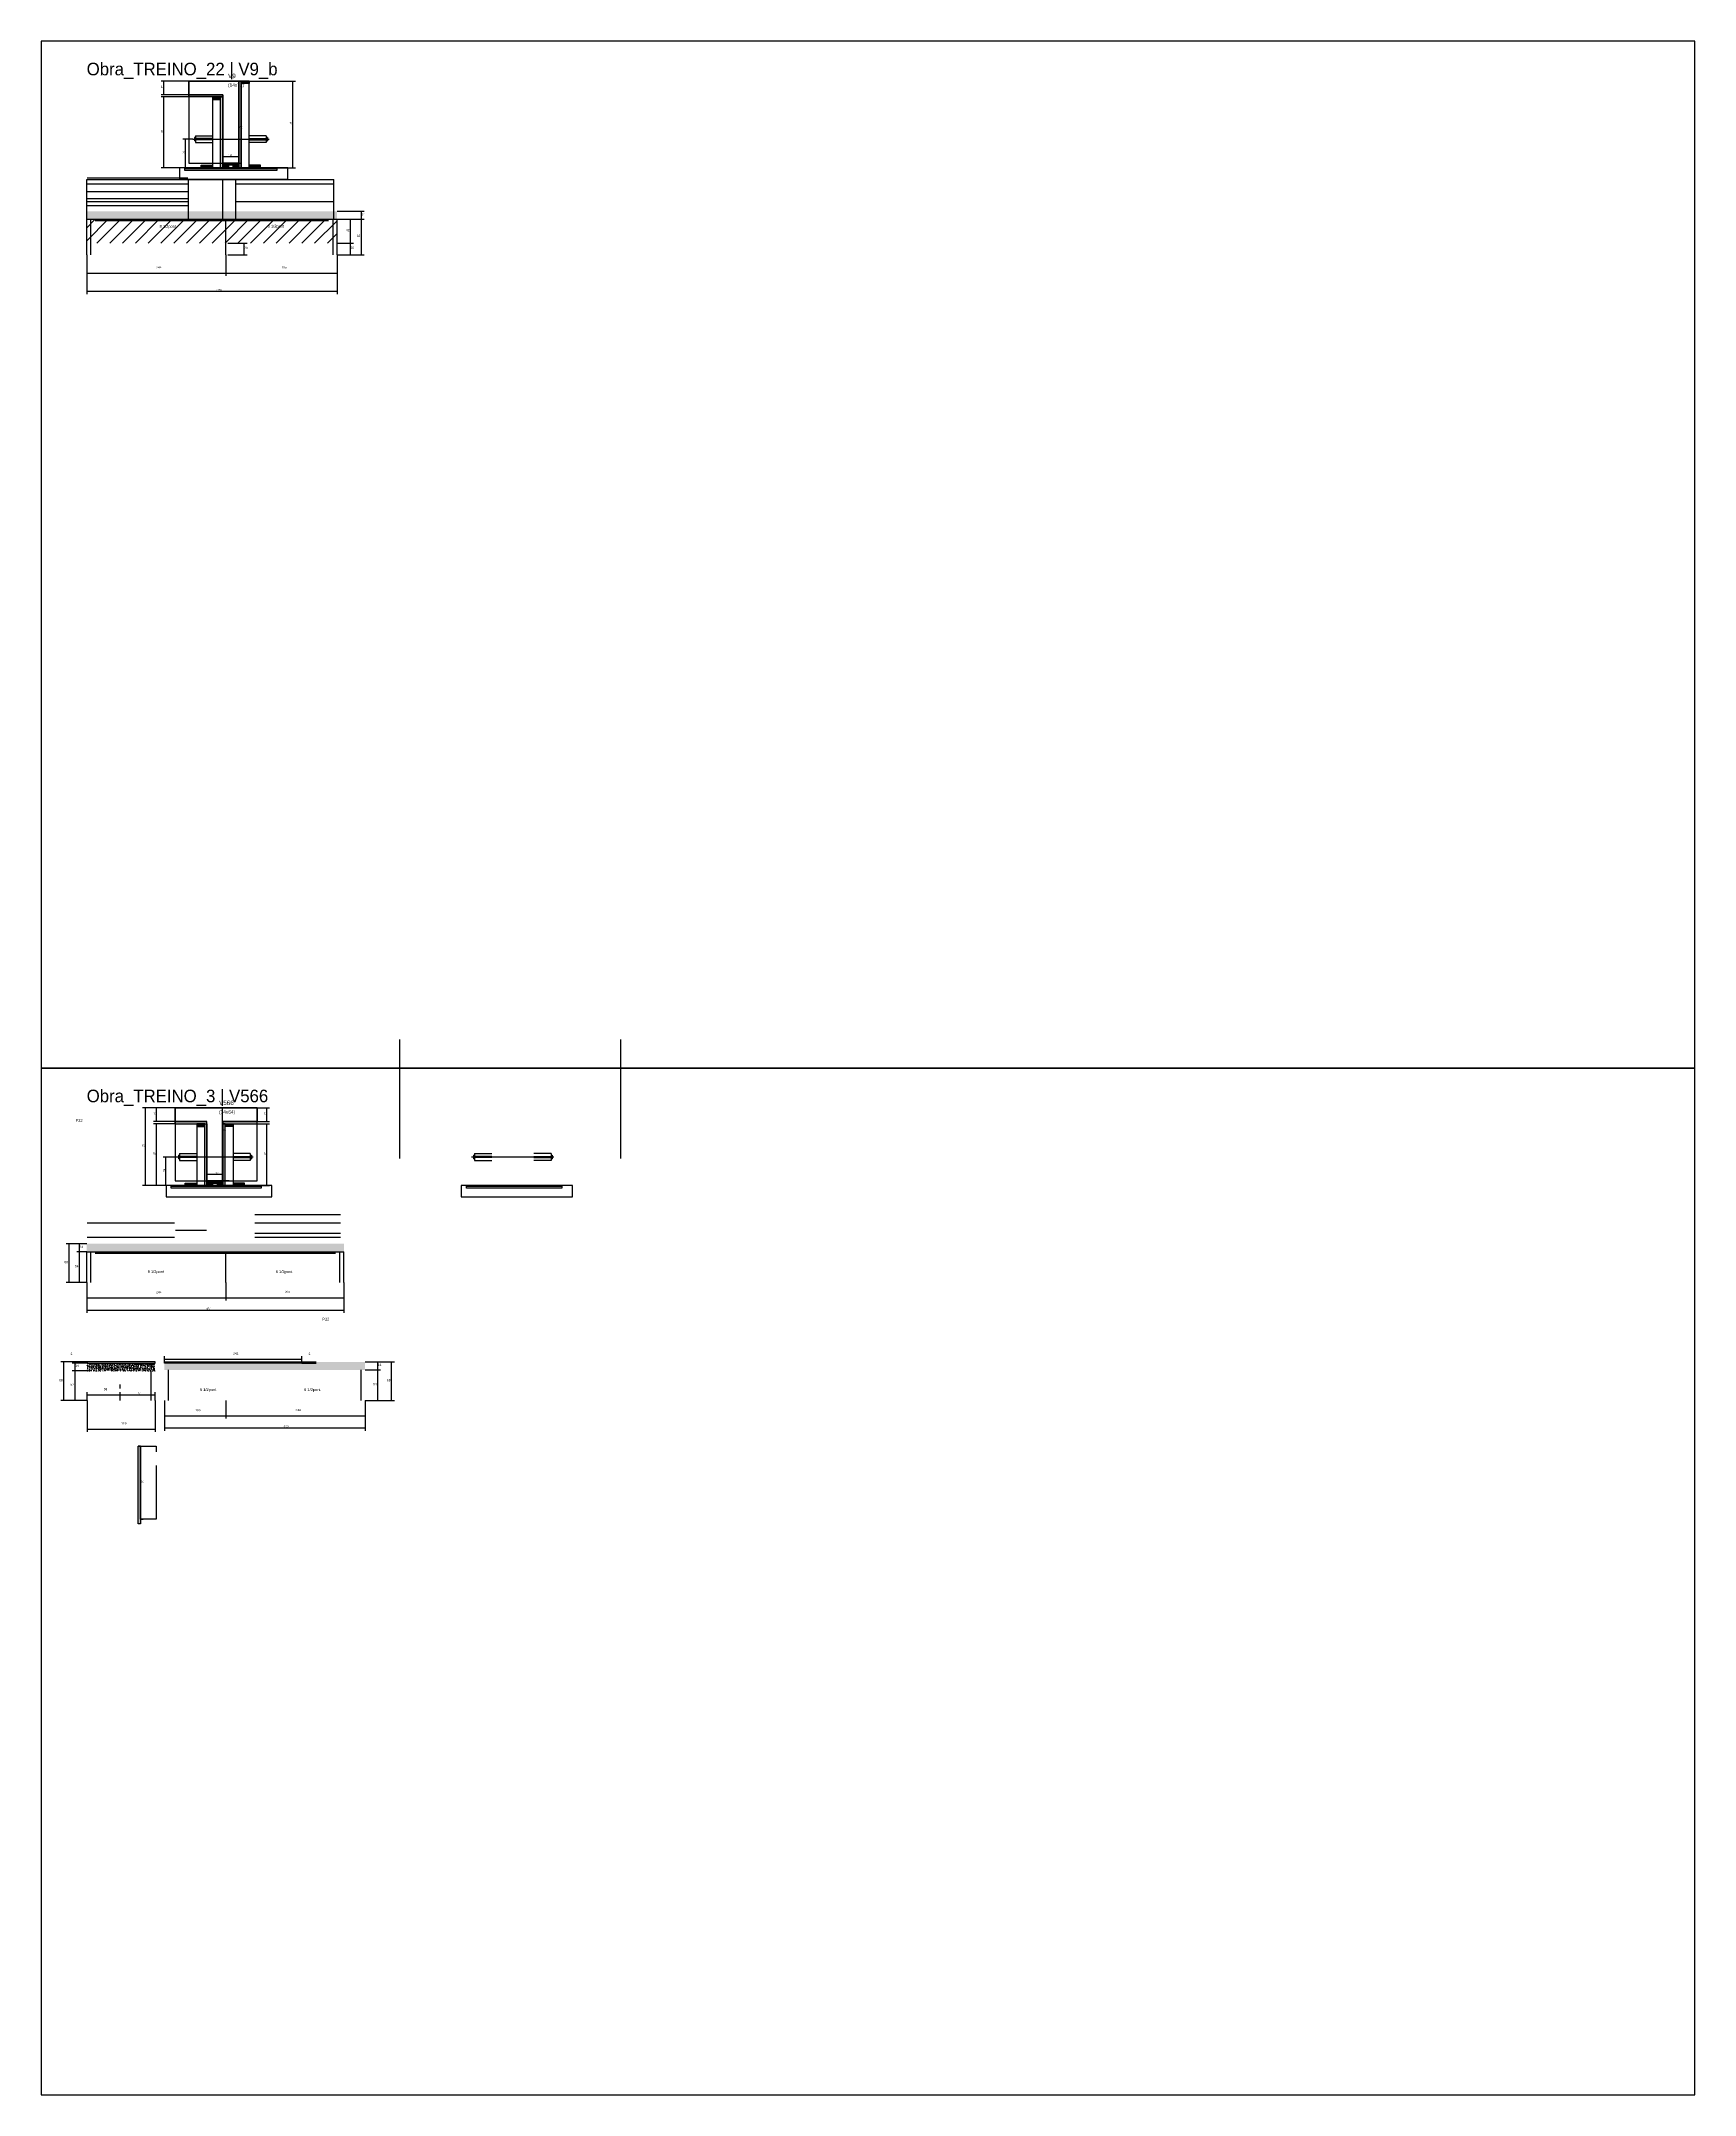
# Model space of a CAD drawing. Header units: metres. Extents: x -41 to 34840, y -36000 to 1848.
# Drawn here: x 17400 to 20300, y -32400 to -28800 of the extents above; entities that cross this region are included whole.
import ezdxf

# ---------------------------------------------------------------- set-up
doc = ezdxf.new("R2010")
doc.units = ezdxf.units.M
for name, color, linetype in [('8', 7, 'Continuous'), ('barrote', 126, 'Continuous'), ('CELL_BORDER', 8, 'Continuous'), ('CONCRETO', 251, 'Continuous'), ('COTA', 4, 'Continuous'), ('Cota Seção (2x)', 4, 'Continuous'), ('Hachura', 253, 'Continuous'), ('LABEL_ID', 3, 'Continuous'), ('Madeira', 126, 'Continuous'), ('NOMENCLATURA', 7, 'Continuous'), ('Painéis', 200, 'Continuous'), ('SARR_2.2x7', 40, 'Continuous'), ('SCO-___-LAJ', 4, 'Continuous'), ('TENSOR', 2, 'Continuous'), ('Texto Seção', 7, 'Continuous')]:
    doc.layers.add(name, color=color, linetype=linetype)

msp = doc.modelspace()

# ---------------------------------------------------------------- hatches: boundary and pattern name
at = {"layer": 'COTA'}
h = msp.add_hatch(dxfattribs=at)
h.set_pattern_fill('AR-CONC', scale=0.03)
h.paths.add_polyline_path([(17919, -29112.4), (17919, -29098.4), (17480, -29098.4), (17480, -29112.4)])
h = msp.add_hatch(dxfattribs=at)
h.set_pattern_fill('AR-CONC', scale=0.03)
h.paths.add_polyline_path([(17931, -30922.2), (17931, -30908.2), (17931, -30908.2), (17642, -30908.2), (17642, -30908.2), (17480, -30908.2), (17480, -30908.2), (17480, -30922.2), (17480, -30922.2), (17931, -30922.2)])
h = msp.add_hatch(dxfattribs=at)
h.set_pattern_fill('AR-CONC', scale=0.03)
h.paths.add_polyline_path([(17480.9, -31131.1), (17480.9, -31117.1), (17480.9, -31117.1), (17599.9, -31117.1), (17599.9, -31117.1), (17599.9, -31131.1), (17599.9, -31131.1), (17480.9, -31131.1)])
h = msp.add_hatch(dxfattribs=at)
h.set_pattern_fill('AR-CONC', scale=0.03)
h.paths.add_polyline_path([(17857.2, -31117.1), (17857.2, -31115.1), (17857.2, -31115.1), (17968.2, -31115.1), (17968.2, -31115.1), (17968.2, -31129.1), (17968.2, -31129.1), (17616.2, -31129.1), (17616.2, -31129.1), (17616.2, -31117.1), (17616.2, -31117.1), (17857.2, -31117.1)])
at = {"layer": 'Hachura'}
h = msp.add_hatch(color=8, dxfattribs=at)
h.dxf.hatch_style = 1
h.paths.add_polyline_path([(17750.9, -28870), (17746.9, -28870), (17746.9, -28870), (17746.9, -29022), (17746.9, -29022), (17750.9, -29022), (17750.9, -29022), (17750.9, -28870)])
h = msp.add_hatch(dxfattribs=at)
h.set_pattern_fill('ANSI31', scale=0.5)
h.paths.add_polyline_path([(17764.9, -28870), (17764.9, -28874.4), (17764.9, -28874.4), (17750.9, -28874.4), (17750.9, -28874.4), (17750.9, -28870), (17750.9, -28870), (17764.9, -28870)])
h = msp.add_hatch(color=8, dxfattribs=at)
h.dxf.hatch_style = 1
h.paths.add_polyline_path([(17658.9, -28898), (17658.9, -28894), (17658.9, -28894), (17718.9, -28894), (17718.9, -28894), (17718.9, -28898), (17718.9, -28898), (17658.9, -28898)])
h = msp.add_hatch(dxfattribs=at)
h.set_pattern_fill('ANSI31', scale=0.5)
h.paths.add_polyline_path([(17700.9, -28898), (17700.9, -28902.4), (17700.9, -28902.4), (17714.9, -28902.4), (17714.9, -28902.4), (17714.9, -28898), (17714.9, -28898), (17700.9, -28898)])
h = msp.add_hatch(color=8, dxfattribs=at)
h.dxf.hatch_style = 1
h.paths.add_polyline_path([(17714.9, -28898), (17718.9, -28898), (17718.9, -28898), (17718.9, -29022), (17718.9, -29022), (17714.9, -29022), (17714.9, -29022), (17714.9, -28898)])
h = msp.add_hatch(color=8, dxfattribs=at)
h.dxf.hatch_style = 1
h.paths.add_polyline_path([(17718.9, -29017.6), (17718.9, -29014), (17718.9, -29014), (17746.9, -29014), (17746.9, -29014), (17746.9, -29017.6), (17746.9, -29017.6), (17718.9, -29017.6)])
h = msp.add_hatch(dxfattribs=at)
h.set_pattern_fill('ANSI31', scale=0.5)
h.paths.add_polyline_path([(17680.9, -29022), (17680.9, -29017.6), (17680.9, -29017.6), (17700.9, -29017.6), (17700.9, -29017.6), (17700.9, -29022), (17700.9, -29022), (17680.9, -29022)])
h = msp.add_hatch(dxfattribs=at)
h.set_pattern_fill('ANSI31', scale=0.5)
h.paths.add_polyline_path([(17718.9, -29022), (17718.9, -29017.6), (17718.9, -29017.6), (17728.9, -29017.6), (17728.9, -29017.6), (17728.9, -29022), (17728.9, -29022), (17718.9, -29022)])
h = msp.add_hatch(dxfattribs=at)
h.set_pattern_fill('ANSI31', scale=0.5)
h.paths.add_polyline_path([(17736.9, -29022), (17736.9, -29017.6), (17736.9, -29017.6), (17746.9, -29017.6), (17746.9, -29017.6), (17746.9, -29022), (17746.9, -29022), (17736.9, -29022)])
h = msp.add_hatch(dxfattribs=at)
h.set_pattern_fill('ANSI31', scale=0.5)
h.paths.add_polyline_path([(17784.9, -29022), (17784.9, -29017.6), (17784.9, -29017.6), (17764.9, -29017.6), (17764.9, -29017.6), (17764.9, -29022), (17764.9, -29022), (17784.9, -29022)])
h = msp.add_hatch(dxfattribs=at)
h.set_pattern_fill('ANSI31', scale=5)
h.paths.add_polyline_path([(17724, -29154.4), (17724, -29112.4), (17480, -29112.4), (17480, -29154.4)])
h = msp.add_hatch(dxfattribs=at)
h.set_pattern_fill('ANSI31', scale=5)
h.paths.add_polyline_path([(17919, -29154.4), (17919, -29112.4), (17724, -29112.4), (17724, -29154.4)])
h = msp.add_hatch(color=8, dxfattribs=at)
h.dxf.hatch_style = 1
h.paths.add_polyline_path([(17690.9, -30698), (17690.9, -30694), (17690.9, -30694), (17635.3, -30694), (17635.3, -30694), (17635.3, -30698), (17635.3, -30698), (17690.9, -30698)])
h = msp.add_hatch(dxfattribs=at)
h.set_pattern_fill('ANSI31', scale=0.5)
h.paths.add_polyline_path([(17686.9, -30702.4), (17686.9, -30698), (17686.9, -30698), (17672.9, -30698), (17672.9, -30698), (17672.9, -30702.4), (17672.9, -30702.4), (17686.9, -30702.4)])
h = msp.add_hatch(color=8, dxfattribs=at)
h.dxf.hatch_style = 1
h.paths.add_polyline_path([(17690.9, -30698), (17686.9, -30698), (17686.9, -30698), (17686.9, -30806), (17686.9, -30806), (17690.9, -30806), (17690.9, -30806), (17690.9, -30698)])
h = msp.add_hatch(color=8, dxfattribs=at)
h.dxf.hatch_style = 1
h.paths.add_polyline_path([(17778.9, -30698), (17778.9, -30694), (17778.9, -30694), (17718.9, -30694), (17718.9, -30694), (17718.9, -30698), (17718.9, -30698), (17778.9, -30698)])
h = msp.add_hatch(color=8, dxfattribs=at)
h.dxf.hatch_style = 1
h.paths.add_polyline_path([(17722.9, -30698), (17718.9, -30698), (17718.9, -30698), (17718.9, -30806), (17718.9, -30806), (17722.9, -30806), (17722.9, -30806), (17722.9, -30698)])
h = msp.add_hatch(dxfattribs=at)
h.set_pattern_fill('ANSI31', scale=0.5)
h.paths.add_polyline_path([(17722.9, -30702.4), (17722.9, -30698), (17722.9, -30698), (17736.9, -30698), (17736.9, -30698), (17736.9, -30702.4), (17736.9, -30702.4), (17722.9, -30702.4)])
h = msp.add_hatch(dxfattribs=at)
h.set_pattern_fill('ANSI31', scale=0.5)
h.paths.add_polyline_path([(17652.9, -30806), (17652.9, -30801.6), (17652.9, -30801.6), (17672.9, -30801.6), (17672.9, -30801.6), (17672.9, -30806), (17672.9, -30806), (17652.9, -30806)])
h = msp.add_hatch(color=8, dxfattribs=at)
h.dxf.hatch_style = 1
h.paths.add_polyline_path([(17718.9, -30801.6), (17718.9, -30798), (17718.9, -30798), (17690.9, -30798), (17690.9, -30798), (17690.9, -30801.6), (17690.9, -30801.6), (17718.9, -30801.6)])
h = msp.add_hatch(dxfattribs=at)
h.set_pattern_fill('ANSI31', scale=0.5)
h.paths.add_polyline_path([(17690.9, -30806), (17690.9, -30801.6), (17690.9, -30801.6), (17700.9, -30801.6), (17700.9, -30801.6), (17700.9, -30806), (17700.9, -30806), (17690.9, -30806)])
h = msp.add_hatch(dxfattribs=at)
h.set_pattern_fill('ANSI31', scale=0.5)
h.paths.add_polyline_path([(17718.9, -30806), (17718.9, -30801.6), (17718.9, -30801.6), (17708.9, -30801.6), (17708.9, -30801.6), (17708.9, -30806), (17708.9, -30806), (17718.9, -30806)])
h = msp.add_hatch(dxfattribs=at)
h.set_pattern_fill('ANSI31', scale=0.5)
h.paths.add_polyline_path([(17756.9, -30806), (17756.9, -30801.6), (17756.9, -30801.6), (17736.9, -30801.6), (17736.9, -30801.6), (17736.9, -30806), (17736.9, -30806), (17756.9, -30806)])
h = msp.add_hatch(color=8, dxfattribs=at)
h.dxf.hatch_style = 1
h.paths.add_polyline_path([(17570.1, -31262.9), (17574.1, -31262.9), (17574.1, -31262.9), (17574.1, -31398.9), (17574.1, -31398.9), (17570.1, -31398.9), (17570.1, -31398.9), (17570.1, -31262.9)])

# ---------------------------------------------------------------- linework, layer by layer
for p, q in [((17668.9, -28969), (17668.9, -28975)), ((17670.9, -28969), (17668.9, -28969)), ((17670.9, -28975), (17668.9, -28975)), ((17670.9, -28966), (17670.9, -28978)), ((17670.9, -28966), (17700.9, -28966)), ((17700.9, -28971), (17670.9, -28971)), ((17700.9, -28973), (17670.9, -28973)), ((17670.9, -28978), (17700.9, -28978)), ((17794.9, -28966), (17764.9, -28966)), ((17764.9, -28971), (17794.9, -28971)), ((17764.9, -28973), (17794.9, -28973)), ((17794.9, -28978), (17764.9, -28978)), ((17794.9, -28966), (17794.9, -28978)), ((17796.9, -28969), (17794.9, -28969)), ((17794.9, -28975), (17796.9, -28975)), ((17796.9, -28969), (17796.9, -28975)), ((17640.9, -30753), (17640.9, -30759)), ((17640.9, -30753), (17642.9, -30753)), ((17642.9, -30759), (17640.9, -30759)), ((17642.9, -30750), (17642.9, -30762)), ((17642.9, -30750), (17672.9, -30750)), ((17672.9, -30755), (17642.9, -30755)), ((17672.9, -30757), (17642.9, -30757)), ((17642.9, -30762), (17672.9, -30762)), ((17766.9, -30750), (17736.9, -30750)), ((17736.9, -30755), (17766.9, -30755)), ((17736.9, -30757), (17766.9, -30757)), ((17766.9, -30762), (17736.9, -30762)), ((17766.9, -30750), (17766.9, -30762)), ((17766.9, -30753), (17768.9, -30753)), ((17766.9, -30759), (17768.9, -30759)), ((17768.9, -30753), (17768.9, -30759)), ((18158.3, -30753), (18158.3, -30759)), ((18158.3, -30753), (18160.3, -30753)), ((18160.3, -30759), (18158.3, -30759)), ((18160.3, -30750), (18160.3, -30762)), ((18160.3, -30750), (18190.3, -30750)), ((18190.3, -30755), (18160.3, -30755)), ((18190.3, -30757), (18160.3, -30757)), ((18160.3, -30762), (18190.3, -30762)), ((18294.3, -30750), (18264.3, -30750)), ((18264.3, -30755), (18294.3, -30755)), ((18264.3, -30757), (18294.3, -30757)), ((18294.3, -30762), (18264.3, -30762)), ((18294.3, -30750), (18294.3, -30762)), ((18294.3, -30753), (18296.3, -30753)), ((18294.3, -30759), (18296.3, -30759)), ((18296.3, -30753), (18296.3, -30759))]:
    msp.add_line(p, q)
at = {"layer": '8'}
for p, q in [((18028.7, -30550), (18028.7, -30758.7)), ((18415.9, -30550), (18415.9, -30758.7))]:
    msp.add_line(p, q, dxfattribs=at)
at = {"layer": 'barrote'}
for points in [[(17643, -29042), (17832.6, -29042), (17832.6, -29022), (17643, -29022)], [(17619.4, -30826), (17804.6, -30826), (17804.6, -30806), (17619.4, -30806)], [(18136.9, -30826), (18332.1, -30826), (18332.1, -30806), (18136.9, -30806)]]:
    msp.add_lwpolyline(points, close=True, dxfattribs=at)
at = {"layer": 'CELL_BORDER'}
for points in [[(17400, -30600), (20300, -30600), (20300, -28800), (17400, -28800)], [(17400, -32400), (20300, -32400), (20300, -30600), (17400, -30600)]]:
    msp.add_lwpolyline(points, close=True, dxfattribs=at)
at = {"layer": 'CONCRETO'}
for points in [[(17746.9, -28894), (17746.9, -28876), (17746.9, -29014), (17718.9, -29014), (17718.9, -28894), (17658.9, -28894), (17658.9, -28870), (17746.9, -28870), (17746.9, -28873), (17746.9, -28897)], [(17658.9, -29014), (17746.9, -29014), (17746.9, -28870), (17658.9, -28870)], [(17635.3, -30694), (17635.3, -30670), (17778.9, -30670), (17778.9, -30694), (17718.9, -30694), (17718.9, -30798), (17690.9, -30798), (17690.9, -30694)], [(17635.3, -30798), (17778.9, -30798), (17778.9, -30670), (17635.3, -30670)]]:
    msp.add_lwpolyline(points, close=True, dxfattribs=at)
msp.add_lwpolyline([(17602.1, -31296.9), (17602.1, -31298.9), (17602.1, -31298.9), (17602.1, -31390.9), (17574.1, -31390.9), (17574.1, -31262.9), (17570.1, -31262.9), (17570.1, -31262.9), (17602.1, -31262.9), (17602.1, -31272.9)], dxfattribs=at)
at = {"layer": 'COTA'}
for p, q in [((17658.9, -28870), (17610.5, -28870)), ((17615.5, -28894), (17615.5, -28870)), ((17764.9, -28870), (17846.3, -28870)), ((17841.3, -29022), (17841.3, -28870)), ((17658.9, -28894), (17610.5, -28894)), ((17658.9, -28898), (17610.5, -28898)), ((17615.5, -29022), (17615.5, -28898)), ((17665.9, -28972), (17648.4, -28972)), ((17653.4, -29022), (17653.4, -28972)), ((17680.9, -29022), (17610.5, -29022)), ((17665.9, -29022), (17648.4, -29022)), ((17784.9, -29022), (17846.3, -29022)), ((17919, -29098.4), (17966.6, -29098.4)), ((17919, -29112.4), (17947.6, -29112.4)), ((17919, -29112.4), (17966.6, -29112.4)), ((17919, -29112.4), (17966.6, -29112.4)), ((17942.6, -29154.4), (17942.6, -29112.4)), ((17961.6, -29112.4), (17961.6, -29098.4)), ((17961.6, -29174.4), (17961.6, -29112.4)), ((17727.5, -29154.4), (17761.2, -29154.4)), ((17756.2, -29174.4), (17756.2, -29154.4)), ((17919, -29154.4), (17947.6, -29154.4)), ((17919, -29154.4), (17947.6, -29154.4)), ((17942.6, -29174.4), (17942.6, -29154.4)), ((17480, -29174.4), (17480, -29243.5)), ((17480, -29174.4), (17480, -29211.7)), ((17724, -29174.4), (17724, -29211.7)), ((17724, -29174.4), (17724, -29211.7)), ((17727.5, -29174.4), (17761.2, -29174.4)), ((17919, -29174.4), (17919, -29243.5)), ((17919, -29174.4), (17919, -29211.7)), ((17919, -29174.4), (17947.6, -29174.4)), ((17919, -29174.4), (17966.6, -29174.4)), ((17480, -29206.7), (17724, -29206.7)), ((17724, -29206.7), (17919, -29206.7)), ((17480, -29238.5), (17919, -29238.5)), ((17635.3, -30670), (17577.9, -30670)), ((17582.9, -30806), (17582.9, -30670)), ((17635.3, -30670), (17597.2, -30670)), ((17602.2, -30694), (17602.2, -30670)), ((17778.9, -30670), (17800.8, -30670)), ((17795.8, -30694), (17795.8, -30670)), ((17635.3, -30694), (17597.2, -30694)), ((17635.3, -30698), (17597.2, -30698)), ((17602.2, -30806), (17602.2, -30698)), ((17778.9, -30694), (17800.8, -30694)), ((17778.9, -30698), (17800.8, -30698)), ((17795.8, -30806), (17795.8, -30698)), ((17637.6, -30756), (17614, -30756)), ((17619, -30806), (17619, -30756)), ((17657.3, -30806), (17577.9, -30806)), ((17657.3, -30806), (17597.2, -30806)), ((17637.6, -30806), (17614, -30806)), ((17752.5, -30806), (17800.8, -30806)), ((17480, -30908.2), (17444, -30908.2)), ((17449, -30976.2), (17449, -30908.2)), ((17480, -30908.2), (17462.5, -30908.2)), ((17480, -30922.2), (17462.5, -30922.2)), ((17480, -30922.2), (17462.5, -30922.2)), ((17467.5, -30922.2), (17467.5, -30908.2)), ((17467.5, -30976.2), (17467.5, -30922.2)), ((17480, -30976.2), (17444, -30976.2)), ((17480, -30976.2), (17462.5, -30976.2)), ((17480, -30976.2), (17480, -31029.2)), ((17480, -30976.2), (17480, -31007.7)), ((17724, -30976.2), (17724, -31007.7)), ((17724, -30976.2), (17724, -31007.7)), ((17931, -30976.2), (17931, -31029.2)), ((17931, -30976.2), (17931, -31007.7)), ((17480, -31002.7), (17724, -31002.7)), ((17480, -31024.2), (17931, -31024.2)), ((17724, -31002.7), (17931, -31002.7)), ((17480.9, -31115.1), (17434.9, -31115.1)), ((17439.9, -31183.1), (17439.9, -31115.1)), ((17480.9, -31115.1), (17454.8, -31115.1)), ((17480.9, -31117.1), (17454.8, -31117.1)), ((17480.9, -31117.1), (17454.8, -31117.1)), ((17480.9, -31131.1), (17454.8, -31131.1)), ((17480.9, -31131.1), (17454.8, -31131.1)), ((17459.8, -31117.1), (17459.8, -31115.1)), ((17459.8, -31131.1), (17459.8, -31117.1)), ((17459.8, -31183.1), (17459.8, -31131.1)), ((17616.2, -31115.1), (17616.2, -31105.2)), ((17616.2, -31110.2), (17857.2, -31110.2)), ((17857.2, -31115.1), (17857.2, -31105.2)), ((17857.2, -31115.1), (17882.1, -31115.1)), ((17857.2, -31117.1), (17882.1, -31117.1)), ((17877.1, -31117.1), (17877.1, -31115.1)), ((17968.2, -31115.1), (18019.7, -31115.1)), ((17968.2, -31115.1), (17995.4, -31115.1)), ((17968.2, -31129.1), (17995.4, -31129.1)), ((17968.2, -31129.1), (17995.4, -31129.1)), ((17990.4, -31129.1), (17990.4, -31115.1)), ((17990.4, -31183.1), (17990.4, -31129.1)), ((18014.7, -31183.1), (18014.7, -31115.1)), ((17480.9, -31183.1), (17480.9, -31168.1)), ((17480.9, -31173.1), (17538.9, -31173.1)), ((17538.9, -31183.1), (17538.9, -31168.1)), ((17538.9, -31183.1), (17538.9, -31168.1)), ((17538.9, -31173.1), (17599.9, -31173.1)), ((17599.9, -31183.1), (17599.9, -31168.1)), ((17480.9, -31183.1), (17434.9, -31183.1)), ((17480.9, -31183.1), (17454.8, -31183.1)), ((17480.9, -31183.1), (17480.9, -31237.9)), ((17599.9, -31183.1), (17599.9, -31237.9)), ((17616.2, -31183.1), (17616.2, -31236)), ((17616.2, -31183.1), (17616.2, -31214.6)), ((17616.2, -31209.6), (17724.2, -31209.6)), ((17724.2, -31183.1), (17724.2, -31214.6)), ((17724.2, -31183.1), (17724.2, -31214.6)), ((17724.2, -31209.6), (17968.2, -31209.6)), ((17968.2, -31183.1), (17995.4, -31183.1)), ((17968.2, -31183.1), (18019.7, -31183.1)), ((17968.2, -31183.1), (17968.2, -31236)), ((17968.2, -31183.1), (17968.2, -31214.6)), ((17480.9, -31232.9), (17599.9, -31232.9)), ((17616.2, -31231), (17968.2, -31231))]:
    msp.add_line(p, q, dxfattribs=at)
at = {"layer": 'Cota Seção (2x)'}
for p, q in [((17718.9, -28870), (17751.9, -28870)), ((17746.9, -29014), (17746.9, -28870)), ((17718.9, -29014), (17718.9, -28997.2)), ((17718.9, -29002.2), (17746.9, -29002.2)), ((17718.9, -29014), (17751.9, -29014)), ((17746.9, -29014), (17746.9, -28997.2)), ((17729.9, -30670), (17713.4, -30670)), ((17718.4, -30798), (17718.4, -30670)), ((17690.9, -30806), (17690.9, -30781.3)), ((17690.9, -30786.3), (17718.9, -30786.3)), ((17729.9, -30798), (17713.4, -30798)), ((17718.9, -30806), (17718.9, -30781.3)), ((17574.1, -31390.9), (17574.1, -31262.9)), ((17574.1, -31262.9), (17579.1, -31262.9)), ((17574.1, -31390.9), (17579.1, -31390.9))]:
    msp.add_line(p, q, dxfattribs=at)
at = {"layer": 'Madeira'}
for points in [[(17764.9, -28870), (17764.9, -28874.4), (17750.9, -28874.4), (17750.9, -28870)], [(17764.9, -28870), (17750.9, -28870), (17750.9, -29022), (17764.9, -29022)], [(17700.9, -28898), (17700.9, -28902.4), (17714.9, -28902.4), (17714.9, -28898)], [(17700.9, -29022), (17714.9, -29022), (17714.9, -28898), (17700.9, -28898)], [(17643, -29042), (17832.6, -29042), (17832.6, -29022), (17643, -29022)], [(17680.9, -29022), (17680.9, -29017.6), (17700.9, -29017.6), (17700.9, -29022)], [(17718.9, -29022), (17718.9, -29017.6), (17728.9, -29017.6), (17728.9, -29022)], [(17736.9, -29022), (17736.9, -29017.6), (17746.9, -29017.6), (17746.9, -29022)], [(17784.9, -29022), (17784.9, -29017.6), (17764.9, -29017.6), (17764.9, -29022)], [(17686.9, -30702.4), (17686.9, -30698), (17672.9, -30698), (17672.9, -30702.4)], [(17686.9, -30698), (17672.9, -30698), (17672.9, -30806), (17686.9, -30806)], [(17722.9, -30702.4), (17722.9, -30698), (17736.9, -30698), (17736.9, -30702.4)], [(17722.9, -30698), (17736.9, -30698), (17736.9, -30806), (17722.9, -30806)], [(17619.4, -30826), (17804.6, -30826), (17804.6, -30806), (17619.4, -30806)], [(17652.9, -30806), (17652.9, -30801.6), (17672.9, -30801.6), (17672.9, -30806)], [(17690.9, -30806), (17690.9, -30801.6), (17700.9, -30801.6), (17700.9, -30806)], [(17718.9, -30806), (17718.9, -30801.6), (17708.9, -30801.6), (17708.9, -30806)], [(17756.9, -30806), (17756.9, -30801.6), (17736.9, -30801.6), (17736.9, -30806)]]:
    msp.add_lwpolyline(points, close=True, dxfattribs=at)
at = {"layer": 'Painéis'}
for p, q in [((17746.9, -29022), (17746.9, -28870)), ((17658.9, -28894), (17718.9, -28894)), ((17658.9, -28898), (17658.9, -28894)), ((17718.9, -28898), (17718.9, -28894)), ((17718.9, -29022), (17718.9, -28898)), ((17718.9, -29014), (17746.9, -29014)), ((17718.9, -29017.6), (17718.9, -29014)), ((17746.9, -29017.6), (17746.9, -29014)), ((17480, -29042.4), (17658.6, -29042.4)), ((17480, -29112.4), (17480, -29042.4)), ((17658.6, -29112.4), (17658.6, -29042.4)), ((17658.6, -29042.4), (17718.6, -29042.4)), ((17658.6, -29112.4), (17658.6, -29042.4)), ((17718.6, -29112.4), (17718.6, -29042.4)), ((17718.6, -29042.4), (17741.6, -29042.4)), ((17718.6, -29112.4), (17718.6, -29042.4)), ((17741.6, -29112.4), (17741.6, -29042.4)), ((17741.6, -29042.4), (17913.6, -29042.4)), ((17741.6, -29112.4), (17741.6, -29042.4)), ((17913.6, -29112.4), (17913.6, -29042.4)), ((17480, -29112.4), (17919, -29112.4)), ((17480, -29174.4), (17480, -29112.4)), ((17480, -29112.4), (17658.6, -29112.4)), ((17658.6, -29112.4), (17718.6, -29112.4)), ((17718.6, -29112.4), (17741.6, -29112.4)), ((17724, -29174.4), (17724, -29112.4)), ((17741.6, -29112.4), (17913.6, -29112.4)), ((17919, -29174.4), (17919, -29112.4)), ((17635.3, -30694), (17690.9, -30694)), ((17635.3, -30698), (17635.3, -30694)), ((17690.9, -30698), (17690.9, -30694)), ((17690.9, -30806), (17690.9, -30698)), ((17718.9, -30694), (17778.9, -30694)), ((17718.9, -30698), (17718.9, -30694)), ((17718.9, -30806), (17718.9, -30698)), ((17778.9, -30698), (17778.9, -30694)), ((17690.9, -30798), (17718.9, -30798)), ((17690.9, -30801.6), (17690.9, -30798)), ((17718.9, -30801.6), (17718.9, -30798)), ((17480, -30922.2), (17931, -30922.2)), ((17480, -30976.2), (17480, -30922.2)), ((17724, -30976.2), (17724, -30922.2)), ((17931, -30976.2), (17931, -30922.2))]:
    msp.add_line(p, q, dxfattribs=at)
for points in [[(17750.9, -28870), (17746.9, -28870), (17746.9, -29022), (17750.9, -29022)], [(17658.9, -28898), (17658.9, -28894), (17718.9, -28894), (17718.9, -28898)], [(17714.9, -28898), (17718.9, -28898), (17718.9, -29022), (17714.9, -29022)], [(17718.9, -29017.6), (17718.9, -29014), (17746.9, -29014), (17746.9, -29017.6)], [(17690.9, -30698), (17690.9, -30694), (17635.3, -30694), (17635.3, -30698)], [(17686.9, -30698), (17690.9, -30698), (17690.9, -30806), (17686.9, -30806)], [(17778.9, -30698), (17778.9, -30694), (17718.9, -30694), (17718.9, -30698)], [(17722.9, -30698), (17718.9, -30698), (17718.9, -30806), (17722.9, -30806)], [(17718.9, -30801.6), (17718.9, -30798), (17690.9, -30798), (17690.9, -30801.6)], [(17599.9, -31115.1), (17480.9, -31115.1), (17480.9, -31117.1), (17599.9, -31117.1)], [(17616.2, -31115.1), (17857.2, -31115.1), (17857.2, -31117.1), (17616.2, -31117.1)], [(17570.1, -31262.9), (17574.1, -31262.9), (17574.1, -31398.9), (17570.1, -31398.9)]]:
    msp.add_lwpolyline(points, close=True, dxfattribs=at)
at = {"layer": 'SARR_2.2x7'}
for p, q in [((17481, -29039.6), (17657.6, -29039.6)), ((17481, -29050), (17657.6, -29050)), ((17742.6, -29050), (17912.6, -29050)), ((17481, -29063.9), (17657.6, -29063.9)), ((17481, -29076), (17657.6, -29076)), ((17481, -29081.2), (17657.6, -29081.2)), ((17742.6, -29081.2), (17912.6, -29081.2)), ((17481, -29088.1), (17657.6, -29088.1)), ((17487, -29154.4), (17487, -29112.4)), ((17495, -29114.6), (17724, -29114.6)), ((17724, -29114.6), (17904, -29114.6)), ((17912, -29154.4), (17912, -29112.4)), ((17487, -29174.4), (17487, -29154.4)), ((17912, -29174.4), (17912, -29154.4)), ((17481, -30871.5), (17633.9, -30871.5)), ((17635.9, -30884.2), (17689.9, -30884.2)), ((17774.9, -30857), (17924.9, -30857)), ((17774.9, -30871.5), (17924.9, -30871.5)), ((17481, -30896.8), (17633.9, -30896.8)), ((17487, -30976.2), (17487, -30922.2)), ((17774.9, -30889.6), (17924.9, -30889.6)), ((17774.9, -30896.8), (17924.9, -30896.8)), ((17924, -30976.2), (17924, -30922.2)), ((17495, -30924.4), (17724, -30924.4)), ((17724, -30924.4), (17916, -30924.4)), ((17592.9, -31183.1), (17592.9, -31131.1)), ((17623.2, -31183.1), (17623.2, -31129.1)), ((17961.2, -31183.1), (17961.2, -31129.1)), ((17538.9, -31161.6), (17538.9, -31154.6)), ((17538.9, -31183.1), (17538.9, -31176.1))]:
    msp.add_line(p, q, dxfattribs=at)
at = {"layer": 'SCO-___-LAJ'}
for points in [[(17652, -29023.4), (17813.7, -29023.4), (17813.7, -29026.6), (17652, -29026.6)], [(17628.4, -30807.3), (17785.8, -30807.3), (17785.8, -30810.5), (17628.4, -30810.5)], [(18145.9, -30807.3), (18313.2, -30807.3), (18313.2, -30810.5), (18145.9, -30810.5)]]:
    msp.add_lwpolyline(points, close=True, dxfattribs=at)
at = {"layer": 'TENSOR'}
for p, q in [((17665.9, -28972), (17800.2, -28972)), ((17771.9, -30756), (17637.6, -30756)), ((18299.3, -30756), (18155, -30756))]:
    msp.add_line(p, q, dxfattribs=at)

# ---------------------------------------------------------------- texts
at = {"layer": 'COTA'}
for s, p in [('12', (17610, -28882)), ('76', (17835.8, -28946)), ('62', (17610, -28960)), ('25', (17647.9, -28997)), ('14', (17961.6, -29105.4)), ('42', (17934.6, -29133.4)), ('62', (17953.5, -29143.4)), ('244', (17602, -29198.6)), ('20', (17756.2, -29164.6)), ('195', (17821.5, -29198.6)), ('20', (17942.6, -29164.4)), ('439', (17707, -29238.5)), ('12', (17596.7, -30682)), ('12', (17790.3, -30682)), ('68', (17577.4, -30738)), ('54', (17596.7, -30752)), ('25', (17613.5, -30781)), ('54', (17790.3, -30752)), ('14', (17467.5, -30915.2)), ('68', (17440.9, -30942.2)), ('54', (17459.4, -30949.2)), ('244', (17602, -30994.7)), ('207', (17827.5, -30994.6)), ('451', (17689, -31024.2)), ('2', (17451.8, -31103)), ('241', (17736.7, -31102.2)), ('2', (17869.1, -31103)), ('14', (17459.8, -31124.1)), ('14', (17990.4, -31122.1)), ('68', (17431.8, -31149.1)), ('52', (17451.7, -31157.1)), ('58', (17509.9, -31164.9)), ('61', (17569.4, -31173.1)), ('54', (17982.3, -31156.1)), ('68', (18006.5, -31149.1)), ('108', (17670.2, -31201.5)), ('244', (17846.2, -31201.5)), ('119', (17540.4, -31224.8)), ('352', (17825.2, -31231))]:
    msp.add_text(s, height=4, dxfattribs=at).set_placement(p)
at = {"layer": 'Cota Seção (2x)'}
for s, p in [('72', (17746.9, -28952.8)), ('14', (17727.9, -29002.2)), ('64', (17718.4, -30710)), ('14', (17705.6, -30786.3)), ('64', (17574.1, -31326.9))]:
    msp.add_text(s, height=4, dxfattribs=at).set_placement(p)
at = {"layer": 'LABEL_ID'}
for s, p in [('Obra_TREINO_22 | V9_b', (17480, -28860)), ('Obra_TREINO_3 | V566', (17480, -30660))]:
    msp.add_text(s, height=22, dxfattribs=at).set_placement(p)
at = {"layer": 'NOMENCLATURA'}
for s, p in [('8 1/2pont', (17607.8, -29127.4)), ('6 1/2pont', (17797.4, -29126.9)), ('P32', (17460.5, -30694.6)), ('8 1/2pont', (17586.9, -30959.5)), ('6 1/2pont', (17811.6, -30959.5)), ('P32', (17893.1, -31042.8)), ('5 1/2pont', (17678.5, -31166.3)), ('8 1/2pont', (17861.3, -31166.3))]:
    msp.add_text(s, height=5, dxfattribs=at).set_placement(p)
at = {"layer": 'Texto Seção'}
for s, height, p in [('V9', 8, (17727.9, -28865)), ('(14x72)', 6, (17727.9, -28880)), ('V566', 8, (17712.1, -30665)), ('(14x64)', 6, (17712.1, -30680))]:
    msp.add_text(s, height=height, dxfattribs=at).set_placement(p)

doc.saveas('drawing.dxf')
